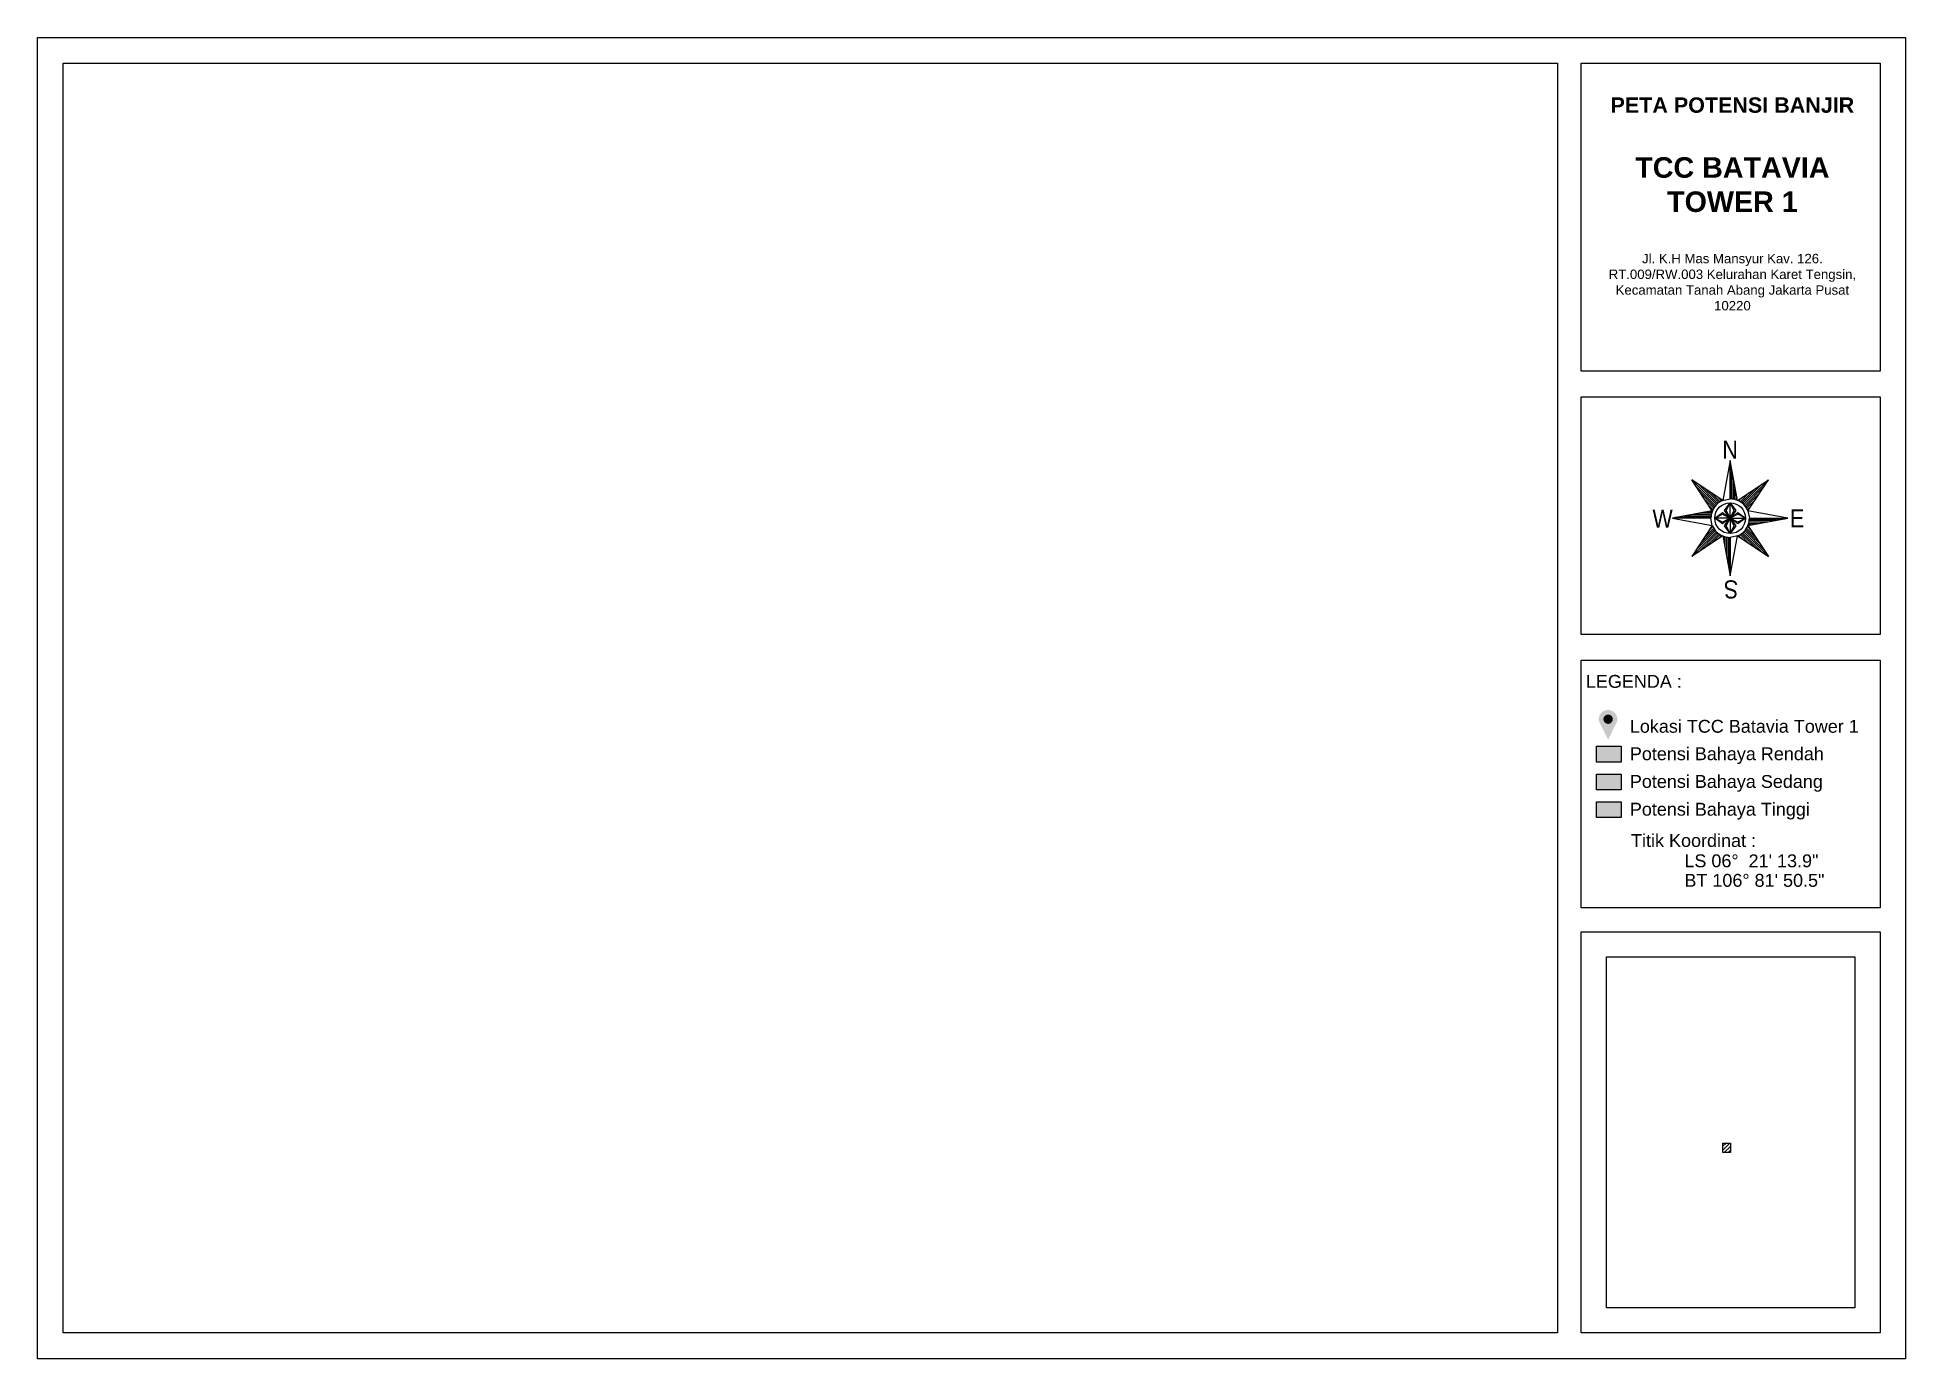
# Model space of a CAD drawing. Header units: millimetres. Extents: x 732789 to 742699, y 10898 to 18897.
# Drawn here: x 735186.3 to 735483.6, y 11528.7 to 11739 of the extents above; entities that cross this region are included whole.
import ezdxf

# ---------------------------------------------------------------- set-up
doc = ezdxf.new("R2010")
doc.units = ezdxf.units.MM
doc.linetypes.add('PTS_EXT', pattern=[999999, 0, -999999])
doc.styles.get("Standard").update_dxf_attribs({"font": 'arial.ttf'})

msp = doc.modelspace()

# ---------------------------------------------------------------- texts
at = {"linetype": 'Continuous', "width": 0.85}
for s, rotation, p in [('N', 0, (735454.41, 11671.91)), ('S', 180, (735456.94, 11652.57))]:
    msp.add_text(s, height=2.88, rotation=rotation, dxfattribs=at).set_placement(p)
for s, p in [('W', (735443.29, 11660.95)), ('E', (735465.18, 11661))]:
    msp.add_text(s, height=2.88, dxfattribs=at).set_placement(p)
for s, height, p in [('LEGENDA :', 2.049, (735432.69, 11635.46)), ('Lokasi TCC Batavia Tower 1', 2.0494, (735439.69, 11628.31)), ('Potensi Bahaya Rendah', 2.0494, (735439.69, 11623.94)), ('Potensi Bahaya Sedang', 2.0494, (735439.69, 11619.53)), ('Potensi Bahaya Tinggi', 2.0494, (735439.69, 11615.11)), ('Titik Koordinat :', 2.0494, (735439.88, 11610.13)), ('LS 06°  21\' 13.9"', 2.0494, (735448.37, 11606.9)), ('BT 106° 81\' 50.5"', 2.0494, (735448.37, 11603.79))]:
    msp.add_text(s, height=height).set_placement(p)
at = {"insert": (735434.86, 11729.44), "char_height": 2.69452, "attachment_point": 1}
msp.add_mtext_dynamic_manual_height_columns('\\pxqc;{\\fArial|b1|i0|c0|p34;\\H0.909x;PETA POTENSI BANJIR\\H1.66666x; \\P\\H0.8x;\\PTCC BATAVIA TOWER 1\\fArial|b0|i0|c0|p34;\\H0.82508x;\\P\\P\\H0.55669x;Jl. K.H Mas Mansyur Kav. 126. RT.009/RW.003 Kelurahan Karet Tengsin, Kecamatan Tanah Abang Jakarta Pusat 10220}', width=42.2993, gutter_width=13.47, heights=[0], dxfattribs=at)

# ---------------------------------------------------------------- hatches: boundary and pattern name
h = msp.add_hatch(color=1)
h.dxf.hatch_style = 1
h.paths.add_polyline_path([(735437.66, 11630.09, 1.282095), (735434.79, 11630.09), (735436.23, 11627.21)])
h.paths.add_polyline_path([(735435.48, 11630.45, -1), (735436.97, 11630.45, -1)], flags=16)
at = {"true_color": 0xffffff}
h = msp.add_hatch(color=7, dxfattribs=at)
h.dxf.hatch_style = 1
h.paths.add_polyline_path([(735436.98, 11630.46, 1), (735435.48, 11630.46, 1)])
h = msp.add_hatch(color=3)
h.dxf.hatch_style = 1
h.paths.add_polyline_path([(735438.29, 11626.16), (735434.38, 11626.16), (735434.38, 11623.63), (735438.29, 11623.63)])
h = msp.add_hatch(color=2)
h.dxf.hatch_style = 1
h.paths.add_polyline_path([(735438.29, 11621.74), (735434.38, 11621.74), (735434.38, 11619.22), (735438.29, 11619.22)])
h = msp.add_hatch(color=1)
h.dxf.hatch_style = 1
h.paths.add_polyline_path([(735438.29, 11617.32), (735434.38, 11617.32), (735434.38, 11614.8), (735438.29, 11614.8)])
h = msp.add_hatch()
h.set_pattern_fill('ANSI31', color=1, scale=0.136239)
h.set_pattern_definition([(45, (234389.67574, 3439.4619), (-0.30586422798, 0.30586422798), [])])
h.paths.add_polyline_path([(735455.71, 11563), (735454.51, 11563), (735454.51, 11561.48), (735455.71, 11561.48)])

# ---------------------------------------------------------------- linework, layer by layer
at = {"linetype": 'Continuous'}
for p, q in [((735456.8, 11665.3), (735455.65, 11671.64)), ((735455.65, 11665.52), (735455.65, 11671.64)), ((735455.74, 11665.52), (735455.74, 11671.14)), ((735454.49, 11665.3), (735449.53, 11668.58)), ((735452.81, 11663.62), (735449.53, 11668.58)), ((735453.48, 11664.63), (735449.53, 11668.58)), ((735453.32, 11664.45), (735450.21, 11667.56)), ((735453.66, 11664.79), (735450.55, 11667.91)), ((735453.86, 11664.95), (735451.57, 11667.23)), ((735455.98, 11665.5), (735455.98, 11669.79)), ((735456.23, 11665.47), (735456.23, 11668.44)), ((735456.47, 11665.41), (735456.47, 11667.1)), ((735456.8, 11665.3), (735461.76, 11668.58)), ((735457.44, 11664.95), (735459.72, 11667.23)), ((735457.63, 11664.79), (735460.74, 11667.91)), ((735457.81, 11664.63), (735461.76, 11668.58)), ((735457.98, 11664.45), (735461.09, 11667.56)), ((735458.48, 11663.62), (735461.76, 11668.58)), ((735453.17, 11664.25), (735450.88, 11666.54)), ((735453.03, 11664.04), (735451.56, 11665.51)), ((735452.91, 11663.82), (735452.24, 11664.49)), ((735454.07, 11665.08), (735452.6, 11666.55)), ((735454.29, 11665.21), (735453.62, 11665.87)), ((735454.73, 11663.69), (735455.65, 11664.91)), ((735455.03, 11663.69), (735455.65, 11664.91)), ((735455.65, 11664.91), (735456.56, 11663.69)), ((735456.72, 11665.33), (735456.72, 11665.75)), ((735457, 11665.21), (735457.67, 11665.87)), ((735457.23, 11665.08), (735458.7, 11666.55)), ((735458.13, 11664.25), (735460.41, 11666.54)), ((735458.27, 11664.04), (735459.73, 11665.51)), ((735458.39, 11663.82), (735459.06, 11664.49)), ((735452.81, 11663.62), (735446.47, 11662.46)), ((735452.59, 11662.46), (735446.47, 11662.46)), ((735452.59, 11662.56), (735446.97, 11662.56)), ((735452.61, 11662.8), (735448.32, 11662.8)), ((735452.81, 11661.31), (735449.53, 11656.35)), ((735452.64, 11663.05), (735449.67, 11663.05)), ((735452.7, 11663.29), (735451.01, 11663.29)), ((735452.91, 11661.11), (735452.24, 11660.44)), ((735452.78, 11663.53), (735452.36, 11663.53)), ((735453.2, 11662.46), (735454.42, 11663.38)), ((735454.42, 11661.85), (735453.2, 11662.46)), ((735454.42, 11661.55), (735453.2, 11662.46)), ((735454.42, 11663.38), (735455.65, 11662.46)), ((735455.65, 11662.46), (735454.42, 11661.85)), ((735455.65, 11662.46), (735454.42, 11661.55)), ((735455.65, 11662.46), (735454.73, 11663.69)), ((735454.73, 11661.24), (735455.65, 11662.46)), ((735455.65, 11660.02), (735454.73, 11661.24)), ((735455.65, 11662.46), (735455.03, 11663.69)), ((735456.56, 11663.69), (735455.65, 11662.46)), ((735455.65, 11662.46), (735456.87, 11663.38)), ((735456.87, 11663.08), (735455.65, 11662.46)), ((735455.65, 11662.46), (735456.26, 11661.24)), ((735455.65, 11662.46), (735456.56, 11661.24)), ((735456.87, 11661.55), (735455.65, 11662.46)), ((735456.26, 11661.24), (735455.65, 11660.02)), ((735456.56, 11661.24), (735455.65, 11660.02)), ((735456.87, 11663.38), (735458.09, 11662.46)), ((735458.09, 11662.46), (735456.87, 11663.08)), ((735458.09, 11662.46), (735456.87, 11661.55)), ((735458.39, 11661.11), (735459.06, 11660.44)), ((735458.48, 11661.31), (735464.82, 11662.46)), ((735458.48, 11661.31), (735461.76, 11656.35)), ((735458.51, 11661.39), (735458.93, 11661.39)), ((735458.59, 11661.64), (735460.28, 11661.64)), ((735458.65, 11661.88), (735461.63, 11661.88)), ((735458.69, 11662.13), (735462.97, 11662.13)), ((735458.7, 11662.37), (735464.32, 11662.37)), ((735458.71, 11662.46), (735464.82, 11662.46)), ((735453.48, 11660.3), (735449.53, 11656.35)), ((735454.49, 11659.63), (735449.53, 11656.35)), ((735453.32, 11660.48), (735450.21, 11657.37)), ((735453.66, 11660.14), (735450.55, 11657.02)), ((735453.17, 11660.68), (735450.88, 11658.39)), ((735453.03, 11660.88), (735451.56, 11659.41)), ((735453.86, 11659.98), (735451.57, 11657.7)), ((735454.07, 11659.85), (735452.6, 11658.38)), ((735454.29, 11659.72), (735453.62, 11659.05)), ((735454.49, 11659.63), (735455.65, 11653.29)), ((735454.58, 11659.6), (735454.58, 11659.18)), ((735454.82, 11659.52), (735454.82, 11657.83)), ((735455.07, 11659.46), (735455.07, 11656.48)), ((735455.31, 11659.42), (735455.31, 11655.14)), ((735455.55, 11659.41), (735455.55, 11653.79)), ((735455.65, 11659.41), (735455.65, 11653.29)), ((735456.8, 11659.63), (735461.76, 11656.35)), ((735457, 11659.72), (735457.67, 11659.05)), ((735457.23, 11659.85), (735458.7, 11658.38)), ((735457.44, 11659.98), (735459.72, 11657.7)), ((735457.63, 11660.14), (735460.74, 11657.02)), ((735457.81, 11660.3), (735461.76, 11656.35)), ((735457.98, 11660.48), (735461.09, 11657.37)), ((735458.13, 11660.68), (735460.41, 11658.39)), ((735458.27, 11660.88), (735459.73, 11659.41))]:
    msp.add_line(p, q, dxfattribs=at)
for points in [[(735186.25, 11738.99), (735483.58, 11738.99), (735483.58, 11528.68), (735186.25, 11528.68)], [(735190.34, 11734.91), (735428.18, 11734.91), (735428.18, 11532.77), (735190.34, 11532.77)], [(735431.96, 11734.91), (735479.5, 11734.91), (735479.5, 11685.85), (735431.96, 11685.85)], [(735431.96, 11681.76), (735479.5, 11681.76), (735479.5, 11643.95), (735431.96, 11643.95)], [(735431.96, 11639.86), (735479.5, 11639.86), (735479.5, 11600.46), (735431.96, 11600.46)], [(735434.38, 11626.16), (735438.29, 11626.16), (735438.29, 11623.63), (735434.38, 11623.63)], [(735434.38, 11621.74), (735438.29, 11621.74), (735438.29, 11619.22), (735434.38, 11619.22)], [(735434.38, 11617.32), (735438.29, 11617.32), (735438.29, 11614.8), (735434.38, 11614.8)], [(735431.96, 11596.62), (735479.5, 11596.62), (735479.5, 11532.77), (735431.96, 11532.77)], [(735435.96, 11592.62), (735475.5, 11592.62), (735475.5, 11536.77), (735435.96, 11536.77)]]:
    msp.add_lwpolyline(points, close=True)
at = {"linetype": 'PTS_EXT'}
msp.add_lwpolyline([(735449.53, 11668.58), (735452.81, 11663.62), (735446.47, 11662.46), (735452.81, 11661.31), (735449.53, 11656.35), (735454.49, 11659.63), (735455.65, 11653.29), (735456.8, 11659.63), (735461.76, 11656.35), (735458.48, 11661.31), (735464.82, 11662.46), (735458.48, 11663.62), (735461.76, 11668.58), (735456.8, 11665.3), (735455.65, 11671.64), (735454.49, 11665.3)], close=True, dxfattribs=at)
at = {"linetype": 'Continuous'}
for points in [[(735455.65, 11671.64), (735454.49, 11665.3), (735455.65, 11665.52), (735455.65, 11671.64)], [(735455.65, 11662.46), (735455.65, 11664.91), (735456.26, 11663.69), (735455.65, 11662.46)], [(735446.47, 11662.46), (735452.81, 11661.31), (735452.59, 11662.46), (735446.47, 11662.46)], [(735455.65, 11662.46), (735453.2, 11662.46), (735454.42, 11663.08), (735455.65, 11662.46)], [(735455.65, 11662.46), (735455.65, 11660.02), (735455.03, 11661.24), (735455.65, 11662.46)], [(735455.65, 11662.46), (735458.09, 11662.46), (735456.87, 11661.85), (735455.65, 11662.46)], [(735464.82, 11662.46), (735458.48, 11663.62), (735458.71, 11662.46), (735464.82, 11662.46)], [(735455.65, 11653.29), (735456.8, 11659.63), (735455.65, 11659.41), (735455.65, 11653.29)]]:
    msp.add_lwpolyline(points, close=True, dxfattribs=at)
at = {"color": 1}
msp.add_lwpolyline([(735454.51, 11563), (735455.71, 11563), (735455.71, 11561.48), (735454.51, 11561.48)], close=True, dxfattribs=at)
at = {"linetype": 'Continuous'}
msp.add_circle((735455.65, 11662.46), 2.45, dxfattribs=at)
for start, end in [(112.151, 157.849), (67.8485, 90), (22.1515, 67.8486), (157.849, 180), (202.151, 247.849), (292.151, 337.849), (337.849, 0), (247.849, 270)]:
    msp.add_arc((735455.65, 11662.46), 3.06, start, end, dxfattribs=at)

msp.set_redraw_order([(e.dxf.handle, doc.entitydb.next_handle()) for e in msp.query("TEXT MTEXT ATTDEF DIMENSION ARC_DIMENSION")])  # texts and dimensions are drawn at this point

doc.saveas('drawing.dxf')
